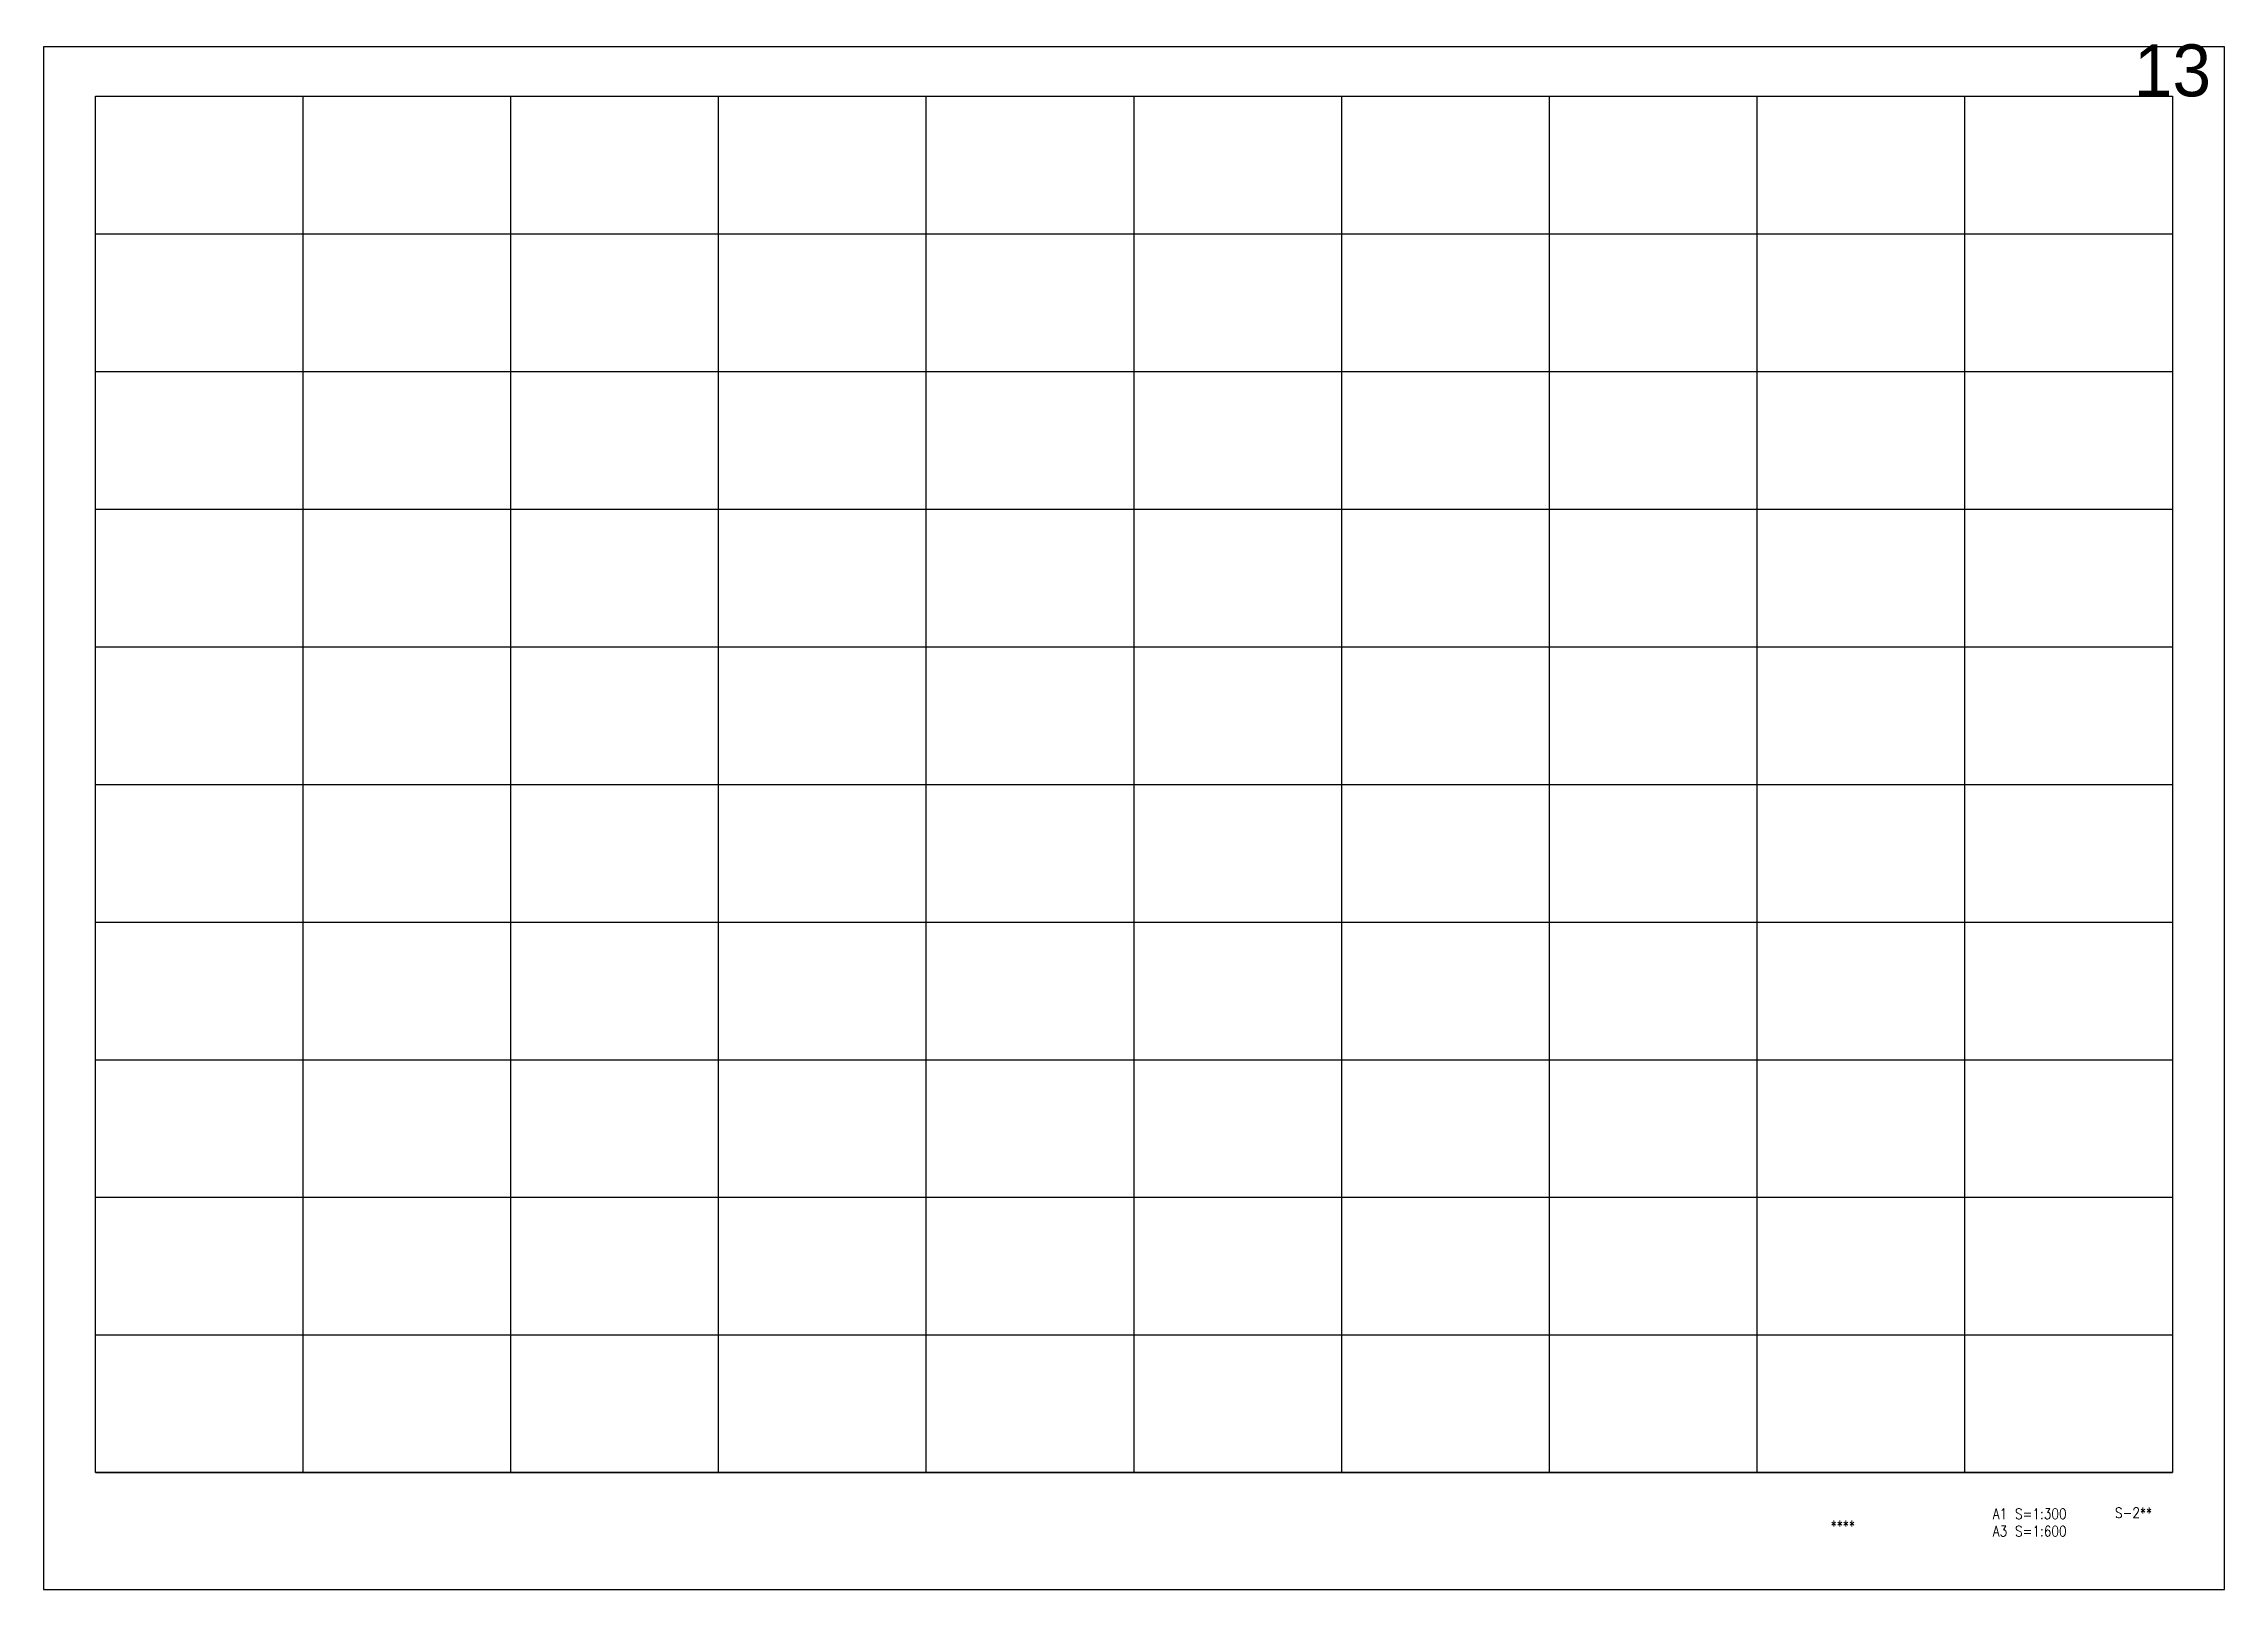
# Model space of a CAD drawing. Extents: x -230746 to 324000, y -671400 to 84185.
# Drawn here: x 120000 to 204000, y -195400 to -135870 of the extents above; entities that cross this region are included whole.
import ezdxf
from ezdxf.enums import TextEntityAlignment as Align

# ---------------------------------------------------------------- set-up
doc = ezdxf.new("R2010")
doc.units = 0
doc.header["$MEASUREMENT"] = 0
doc.layers.add('99_レイアウト枠', color=251, linetype='CONTINUOUS', plot=False)
doc.layers.add('99_頁番号', color=6, linetype='CONTINUOUS')
doc.styles.add('DRACAD', font='txt', dxfattribs={"width": 0.85, "bigfont": 'extfont2'})
doc.styles.get("Standard").update_dxf_attribs({"font": 'Osaka.ttc'})

msp = doc.modelspace()

# ---------------------------------------------------------------- texts
at = {"layer": '99_レイアウト枠'}
msp.add_text('13', height=2000, dxfattribs=at).set_placement((202000, -137900), align=Align.CENTER)
at = {"layer": '99_頁番号', "char_height": 400, "attachment_point": 5, "style": 'DRACAD'}
for s, insert in [('A1 S=1:300^JA3 S=1:600', (196500, -192824.3)), ('{S-2**}', (200500, -192450)), ('{  ****  }', (189000, -192950))]:
    msp.add_mtext(s, dxfattribs=dict(at, insert=insert))

# ---------------------------------------------------------------- linework, layer by layer
at = {"layer": '99_レイアウト枠'}
for p, q in [((122000, -190900), (122000, -137900)), ((130000, -190900), (130000, -137900)), ((138000, -190900), (138000, -137900)), ((146000, -190900), (146000, -137900)), ((154000, -190900), (154000, -137900)), ((162000, -190900), (162000, -137900)), ((170000, -190900), (170000, -137900)), ((178000, -190900), (178000, -137900)), ((186000, -190900), (186000, -137900)), ((194000, -190900), (194000, -137900)), ((122000, -143200), (202000, -143200)), ((122000, -148500), (202000, -148500)), ((122000, -153800), (202000, -153800)), ((122000, -159100), (202000, -159100)), ((122000, -164400), (202000, -164400)), ((122000, -169700), (202000, -169700)), ((122000, -175000), (202000, -175000)), ((122000, -180300), (202000, -180300)), ((122000, -185600), (202000, -185600)), ((122000, -190900), (202000, -190900))]:
    msp.add_line(p, q, dxfattribs=at)
for points in [[(120000, -195400), (204000, -195400), (204000, -136000), (120000, -136000)], [(122000, -137900), (202000, -137900), (202000, -190900), (122000, -190900)]]:
    msp.add_lwpolyline(points, close=True, dxfattribs=at)

msp.set_redraw_order([(e.dxf.handle, doc.entitydb.next_handle()) for e in msp.query("TEXT MTEXT ATTDEF DIMENSION ARC_DIMENSION")])  # texts and dimensions are drawn at this point

doc.saveas('drawing.dxf')
